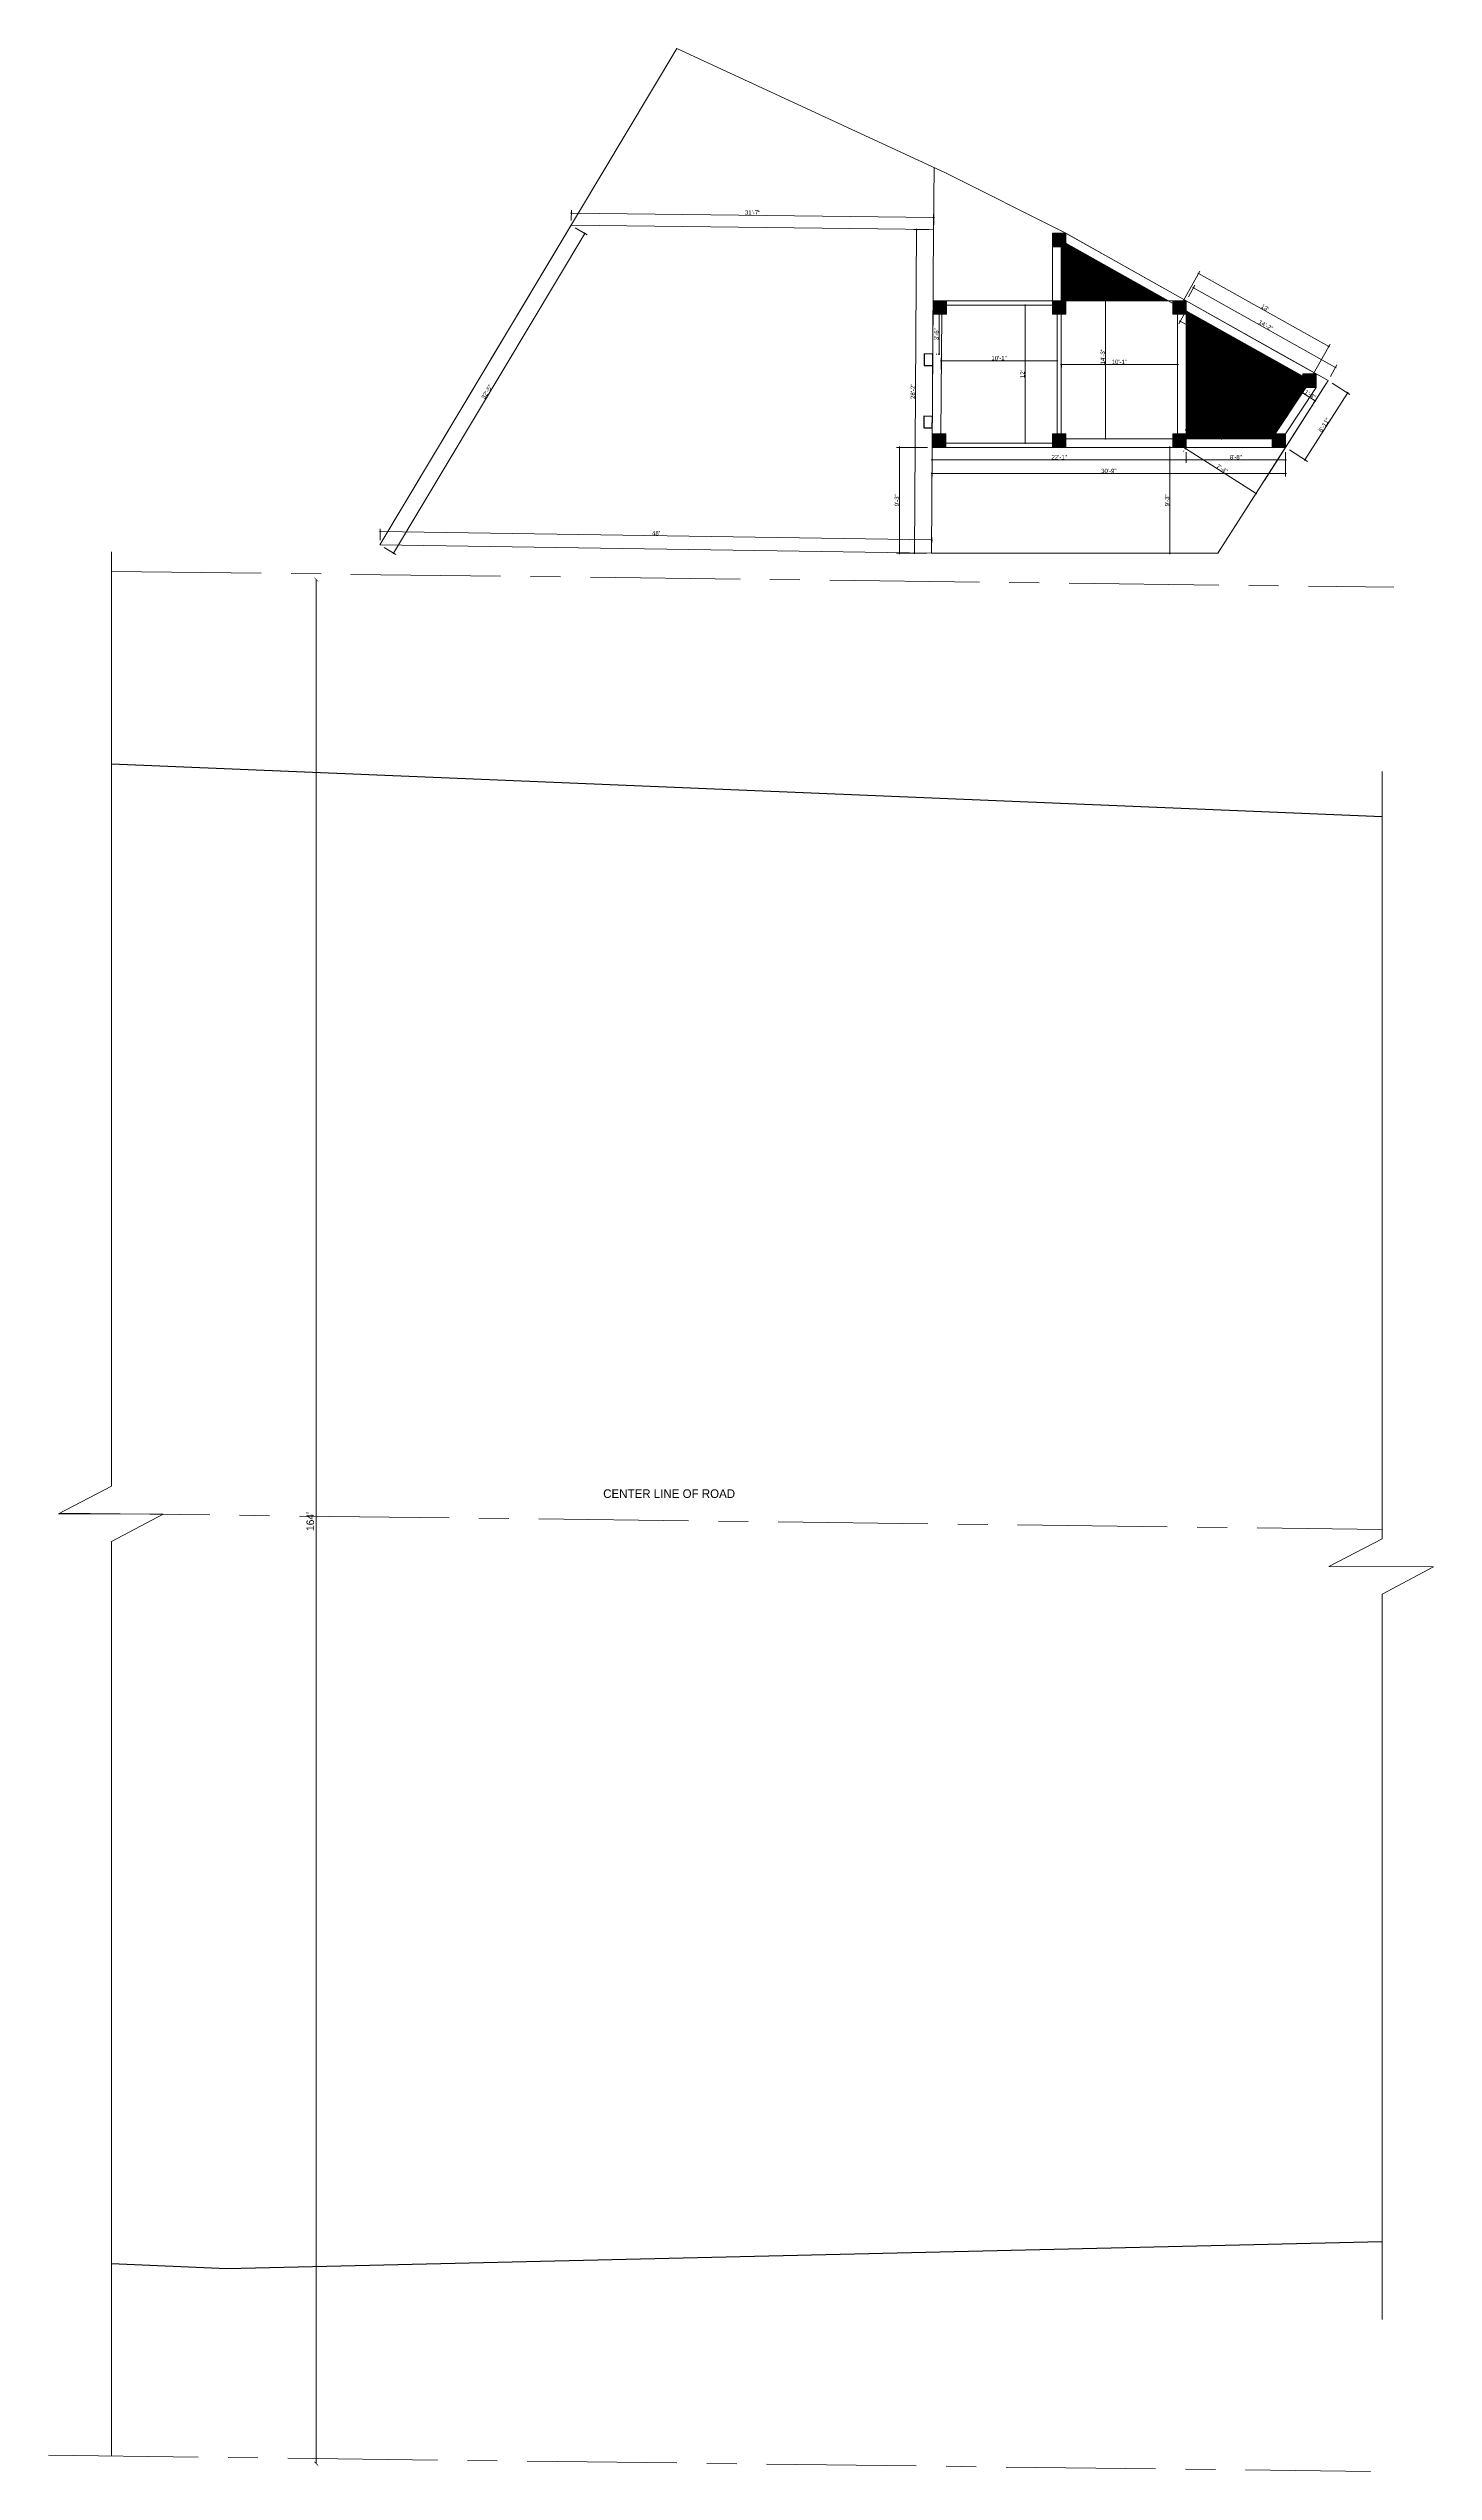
# Model space of a CAD drawing. Header units: inches. Extents: x 4069 to 291496, y -47643 to 12535.
# Drawn here: x 105644 to 107090, y -14583 to -12052 of the extents above; entities that cross this region are included whole.
import ezdxf

# ---------------------------------------------------------------- set-up
doc = ezdxf.new("R2010")
doc.units = ezdxf.units.IN
doc.header["$LTSCALE"] = 5
doc.header["$MEASUREMENT"] = 0
doc.linetypes.add('CENTER', pattern=[2, 1.25, -0.25, 0.25, -0.25])
doc.layers.add('A-WALL', color=7, linetype='Continuous', lineweight=9)
doc.layers.add('DOOR', color=62, linetype='Continuous', lineweight=0)
for name, color, linetype in [('DIM', 5, 'Continuous'), ('TEXT', 6, 'Continuous'), ('WALL', 7, 'Continuous')]:
    doc.layers.add(name, color=color, linetype=linetype)
doc.layers.add('dim line', color=7, linetype='Continuous', lineweight=15, true_color=0xfab2b2)
doc.styles.get("Standard").update_dxf_attribs({"font": 'arial.ttf'})
doc.styles.add('tt', font='stylu.ttf', dxfattribs={"height": 8})
doc.dimstyles.new('Copy(2) of STANDARD', dxfattribs={"dimtxt": 2, "dimasz": 4, "dimexe": 0, "dimexo": 0, "dimgap": 2, "dimtad": 1, "dimdec": 0, "dimzin": 0, "dimdsep": 46, "dimlunit": 3, "dimtxsty": 'tt', "dimblk": 'ARCHTICK', "dimcen": 0.0505, "dimse1": 1, "dimse2": 1, "dimclrd": 5, "dimclre": 5, "dimclrt": 7, "dimadec": 1, "dimazin": 0, "dimtm": 1e-09, "dimtfac": 1, "dimtdec": 0, "dimtofl": 0, "dimtmove": 1, "dimatfit": 3, "dimfxl": 1, "dimtolj": 2, "dimtzin": 0, "dimlwd": 13, "dimarcsym": 0})
doc.dimstyles.new('Standard$0', dxfattribs={"dimtxt": 6, "dimasz": 4, "dimexe": 3, "dimexo": 6, "dimgap": 3, "dimtad": 1, "dimdec": 1, "dimzin": 0, "dimdsep": 46, "dimlunit": 4, "dimtxsty": 'Standard', "dimcen": 0.09, "dimclrd": 6, "dimclre": 6, "dimclrt": 7, "dimadec": 0, "dimazin": 0, "dimtfac": 1, "dimtdec": 1, "dimtix": 1, "dimtofl": 0, "dimtmove": 1, "dimatfit": 3, "dimfxl": 1, "dimtolj": 1, "dimtzin": 0, "dimlwd": 18, "dimlwe": 18, "dimarcsym": 0})
pattern_1 = [(45, (26690.76118, -10897.07881), (-0.08838834765, 0.08838834765), [])]

# ---------------------------------------------------------------- blocks, each defined once
blk = doc.blocks.new('_ArchTick')
at = {"color": 0, "linetype": 'ByBlock', "const_width": 0.15}
blk.add_lwpolyline([(-0.5, -0.5), (0.5, 0.5)], dxfattribs=at)
blk = doc.blocks.new('*D2831')
at = {"layer": 'Defpoints', "color": 0, "ltscale": 5, "transparency": 16777216}
for p in [(106379.5, -12606.7), (105923.7, -14574.5), (106355.2, -14574.5)]:
    blk.add_point(p, dxfattribs=at)
at = {"layer": 'DIM', "color": 5, "lineweight": 13, "ltscale": 5, "transparency": 16777216}
blk.add_line((105923.7, -12606.7), (105923.7, -14574.5), dxfattribs=at)
at = {"layer": 'DIM', "color": 5, "lineweight": 13, "ltscale": 5, "transparency": 16777216, "xscale": 4, "yscale": 4, "zscale": 4}
for p, rotation in [((105923.7, -12606.7), 90), ((105923.7, -14574.5), 270)]:
    blk.add_blockref('_ArchTick', p, dxfattribs=dict(at, rotation=rotation))
at = {"layer": 'DIM', "color": 7, "ltscale": 5, "transparency": 16777216, "insert": (105917.5, -13590.6), "char_height": 8, "attachment_point": 5, "rotation": 90, "style": 'tt'}
blk.add_mtext("\\A2;164'", dxfattribs=at)
blk = doc.blocks.new('oblique')
at = {"color": 0, "lineweight": -2}
blk.add_line((0.25, 0.25), (-0.25, -0.25), dxfattribs=at)
at = {"layer": 'dim line', "lineweight": 9}
for p, q in [((-0.4375, 0), (0.4375, 0)), ((0, 0.4375), (0, -0.4375))]:
    blk.add_line(p, q, dxfattribs=at)
blk = doc.blocks.new('*D2813')
at = {"layer": 'A-WALL', "color": 47, "lineweight": 0, "ltscale": 5, "transparency": 16777216}
for p, q in [((106826.1, -12468.9), (106812, -12468.9)), ((106826.1, -12579.5), (106812, -12579.5))]:
    blk.add_line(p, q, dxfattribs=at)
at = {"layer": 'A-WALL', "color": 33, "lineweight": 0, "ltscale": 5, "transparency": 16777216}
blk.add_line((106815, -12468.9), (106815, -12579.5), dxfattribs=at)
at = {"layer": 'Defpoints', "color": 0, "ltscale": 5, "transparency": 16777216}
for p in [(106831.1, -12468.9, -58.2), (106815, -12579.5), (106831.1, -12579.5, -58.2)]:
    blk.add_point(p, dxfattribs=at)
at = {"layer": 'A-WALL', "color": 33, "lineweight": 0, "ltscale": 5, "transparency": 16777216, "xscale": 2, "yscale": 2, "zscale": 2}
for p, rotation in [((106815, -12468.9), 90), ((106815, -12579.5), 270)]:
    blk.add_blockref('oblique', p, dxfattribs=dict(at, rotation=rotation))
at = {"layer": 'A-WALL', "color": 7, "ltscale": 5, "transparency": 16777216, "insert": (106812.2, -12524.2), "char_height": 4.5, "attachment_point": 5, "rotation": 90}
blk.add_mtext('\\A1;9\'-3"', dxfattribs=at)
blk = doc.blocks.new('_OBLIQUE')
at = {"color": 0, "linetype": 'ByBlock'}
blk.add_line((-0.5, -0.5), (0.5, 0.5), dxfattribs=at)
blk = doc.blocks.new('*D2814')
at = {"layer": 'A-WALL', "color": 47, "lineweight": 0, "ltscale": 5, "transparency": 16777216}
for p, q in [((106834.5, -12311.5), (106841.3, -12299.5)), ((106982.8, -12394.8), (106989.5, -12382.8))]:
    blk.add_line(p, q, dxfattribs=at)
at = {"layer": 'A-WALL', "color": 33, "lineweight": 0, "ltscale": 5, "transparency": 16777216}
blk.add_line((106839.8, -12302.1), (106988.1, -12385.4), dxfattribs=at)
at = {"layer": 'Defpoints', "color": 0, "ltscale": 5, "transparency": 16777216}
for p in [(106832.1, -12315.9, -58.2), (106980.3, -12399.1, -58.2), (106988.1, -12385.4)]:
    blk.add_point(p, dxfattribs=at)
at = {"layer": 'A-WALL', "color": 33, "lineweight": 0, "ltscale": 5, "transparency": 16777216, "xscale": 2, "yscale": 2, "zscale": 2}
for p, rotation in [((106839.8, -12302.1), 150.6791819765451), ((106988.1, -12385.4), 330.6791819765451)]:
    blk.add_blockref('oblique', p, dxfattribs=dict(at, rotation=rotation))
at = {"layer": 'A-WALL', "color": 7, "ltscale": 5, "transparency": 16777216, "insert": (106915.3, -12341.3), "char_height": 4.5, "attachment_point": 5, "rotation": 330.6792}
blk.add_mtext('\\A1;14\'-2"', dxfattribs=at)
blk = doc.blocks.new('*D2815')
at = {"layer": 'A-WALL', "color": 47, "lineweight": 0, "ltscale": 5, "transparency": 16777216}
for p, q in [((106634.1, -12320.4), (106667, -12320.4)), ((106634.1, -12464.4), (106667, -12464.4))]:
    blk.add_line(p, q, dxfattribs=at)
at = {"layer": 'A-WALL', "color": 33, "lineweight": 0, "ltscale": 5, "transparency": 16777216}
blk.add_line((106664, -12320.4), (106664, -12464.4), dxfattribs=at)
at = {"layer": 'Defpoints', "color": 0, "ltscale": 5, "transparency": 16777216}
for p in [(106629.1, -12320.4, -58.2), (106629.1, -12464.4, -58.2), (106664, -12464.4)]:
    blk.add_point(p, dxfattribs=at)
at = {"layer": 'A-WALL', "color": 33, "lineweight": 0, "ltscale": 5, "transparency": 16777216, "xscale": 2, "yscale": 2, "zscale": 2}
for p, rotation in [((106664, -12320.4), 90), ((106664, -12464.4), 270)]:
    blk.add_blockref('oblique', p, dxfattribs=dict(at, rotation=rotation))
at = {"layer": 'A-WALL', "color": 7, "ltscale": 5, "transparency": 16777216, "insert": (106661.2, -12392.4), "char_height": 4.5, "attachment_point": 5, "rotation": 90}
blk.add_mtext("\\A1;12'", dxfattribs=at)
blk = doc.blocks.new('*D2816')
at = {"layer": 'A-WALL', "color": 47, "lineweight": 0, "ltscale": 5, "transparency": 16777216}
for p, q in [((106576.4, -12387.4), (106576.4, -12375.5)), ((106697.3, -12387.4), (106697.3, -12375.5))]:
    blk.add_line(p, q, dxfattribs=at)
at = {"layer": 'A-WALL', "color": 33, "lineweight": 0, "ltscale": 5, "transparency": 16777216}
blk.add_line((106576.4, -12378.5), (106697.3, -12378.5), dxfattribs=at)
at = {"layer": 'Defpoints', "color": 0, "ltscale": 5, "transparency": 16777216}
for p in [(106576.4, -12392.4, -58.2), (106697.3, -12378.5), (106697.3, -12392.4, -58.2)]:
    blk.add_point(p, dxfattribs=at)
at = {"layer": 'A-WALL', "color": 33, "lineweight": 0, "ltscale": 5, "transparency": 16777216, "xscale": 2, "yscale": 2, "zscale": 2, "rotation": 180}
blk.add_blockref('oblique', (106576.4, -12378.5), dxfattribs=at)
at = {"layer": 'A-WALL', "color": 33, "lineweight": 0, "ltscale": 5, "transparency": 16777216, "xscale": 2, "yscale": 2, "zscale": 2}
blk.add_blockref('oblique', (106697.3, -12378.5), dxfattribs=at)
at = {"layer": 'A-WALL', "color": 7, "ltscale": 5, "transparency": 16777216, "insert": (106636.8, -12375.7), "char_height": 4.5, "attachment_point": 5}
blk.add_mtext('\\A1;10\'-1"', dxfattribs=at)
blk = doc.blocks.new('*D2817')
at = {"layer": 'A-WALL', "color": 33, "lineweight": 0, "ltscale": 5, "transparency": 16777216}
blk.add_line((106701.8, -12382.4), (106823.1, -12382.4), dxfattribs=at)
at = {"layer": 'A-WALL', "color": 47, "lineweight": 0, "ltscale": 5, "transparency": 16777216}
for p, q in [((106701.8, -12383.5), (106701.8, -12385.4)), ((106823.1, -12383.5), (106823.1, -12385.4))]:
    blk.add_line(p, q, dxfattribs=at)
at = {"layer": 'Defpoints', "color": 0, "ltscale": 5, "transparency": 16777216}
for p in [(106701.8, -12378.5, -58.2), (106823.1, -12378.5, -58.2), (106823.1, -12382.4)]:
    blk.add_point(p, dxfattribs=at)
at = {"layer": 'A-WALL', "color": 33, "lineweight": 0, "ltscale": 5, "transparency": 16777216, "xscale": 2, "yscale": 2, "zscale": 2, "rotation": 180}
blk.add_blockref('oblique', (106701.8, -12382.4), dxfattribs=at)
at = {"layer": 'A-WALL', "color": 33, "lineweight": 0, "ltscale": 5, "transparency": 16777216, "xscale": 2, "yscale": 2, "zscale": 2}
blk.add_blockref('oblique', (106823.1, -12382.4), dxfattribs=at)
at = {"layer": 'A-WALL', "color": 7, "ltscale": 5, "transparency": 16777216, "insert": (106762.4, -12379.6), "char_height": 4.5, "attachment_point": 5}
blk.add_mtext('\\A1;10\'-1"', dxfattribs=at)
blk = doc.blocks.new('*D2818')
at = {"layer": 'A-WALL', "color": 47, "lineweight": 0, "ltscale": 5, "transparency": 16777216}
for p, q in [((106759.9, -12288.5), (106744.8, -12288.5)), ((106755, -12459.9), (106744.8, -12459.9))]:
    blk.add_line(p, q, dxfattribs=at)
at = {"layer": 'A-WALL', "color": 33, "lineweight": 0, "ltscale": 5, "transparency": 16777216}
blk.add_line((106747.8, -12459.9), (106747.8, -12288.5), dxfattribs=at)
at = {"layer": 'Defpoints', "color": 0, "ltscale": 5, "transparency": 16777216}
for p in [(106747.8, -12288.5), (106764.9, -12288.5, -58.2), (106760, -12459.9, -58.2)]:
    blk.add_point(p, dxfattribs=at)
at = {"layer": 'A-WALL', "color": 33, "lineweight": 0, "ltscale": 5, "transparency": 16777216, "xscale": 2, "yscale": 2, "zscale": 2}
for p, rotation in [((106747.8, -12288.5), 90), ((106747.8, -12459.9), 270)]:
    blk.add_blockref('oblique', p, dxfattribs=dict(at, rotation=rotation))
at = {"layer": 'A-WALL', "color": 7, "ltscale": 5, "transparency": 16777216, "insert": (106745, -12374.2), "char_height": 4.5, "attachment_point": 5, "rotation": 90}
blk.add_mtext('\\A1;14\'-3"', dxfattribs=at)
blk = doc.blocks.new('*D2823')
at = {"layer": 'A-WALL', "color": 47, "lineweight": 0, "ltscale": 5, "transparency": 16777216}
for p, q in [((106832.1, -12454.9), (106832.1, -12447.6)), ((106921.9, -12454.9), (106921.9, -12447.6))]:
    blk.add_line(p, q, dxfattribs=at)
at = {"layer": 'A-WALL', "color": 33, "lineweight": 0, "ltscale": 5, "transparency": 16777216}
blk.add_line((106921.9, -12450.6), (106832.1, -12450.6), dxfattribs=at)
at = {"layer": 'Defpoints', "color": 0, "ltscale": 5, "transparency": 16777216}
for p in [(106832.1, -12450.6), (106832.1, -12459.9, -58.2), (106921.9, -12459.9, -58.2)]:
    blk.add_point(p, dxfattribs=at)
at = {"layer": 'A-WALL', "color": 33, "lineweight": 0, "ltscale": 5, "transparency": 16777216, "xscale": 2, "yscale": 2, "zscale": 2, "rotation": 180}
blk.add_blockref('oblique', (106832.1, -12450.6), dxfattribs=at)
at = {"layer": 'A-WALL', "color": 33, "lineweight": 0, "ltscale": 5, "transparency": 16777216, "xscale": 2, "yscale": 2, "zscale": 2}
blk.add_blockref('oblique', (106921.9, -12450.6), dxfattribs=at)
at = {"layer": 'A-WALL', "color": 7, "ltscale": 5, "transparency": 16777216, "insert": (106877, -12447.8), "char_height": 4.5, "attachment_point": 5}
blk.add_mtext('\\A1;7\'-6"', dxfattribs=at)
blk = doc.blocks.new('*D2819')
at = {"layer": 'A-WALL', "color": 47, "lineweight": 0, "ltscale": 5, "transparency": 16777216}
for p, q in [((106829.4, -12473.1), (106829.7, -12472.6)), ((106903.2, -12520.1), (106903.5, -12519.6))]:
    blk.add_line(p, q, dxfattribs=at)
at = {"layer": 'A-WALL', "color": 33, "lineweight": 0, "ltscale": 5, "transparency": 16777216}
blk.add_line((106831.3, -12470), (106905.1, -12517.1), dxfattribs=at)
at = {"layer": 'Defpoints', "color": 0, "ltscale": 5, "transparency": 16777216}
for p in [(106832.1, -12468.9, -58.2), (106905.1, -12517.1), (106905.9, -12515.9, -58.2)]:
    blk.add_point(p, dxfattribs=at)
at = {"layer": 'A-WALL', "color": 33, "lineweight": 0, "ltscale": 5, "transparency": 16777216, "xscale": 2, "yscale": 2, "zscale": 2}
for p, rotation in [((106831.3, -12470), 147.4840471670219), ((106905.1, -12517.1), 327.4840471670219)]:
    blk.add_blockref('oblique', p, dxfattribs=dict(at, rotation=rotation))
at = {"layer": 'A-WALL', "color": 7, "ltscale": 5, "transparency": 16777216, "insert": (106869.7, -12491.2), "char_height": 4.5, "attachment_point": 5, "rotation": 327.484}
blk.add_mtext('\\A1;7\'-4"', dxfattribs=at)
blk = doc.blocks.new('*D2824')
at = {"layer": 'A-WALL', "color": 47, "lineweight": 0, "ltscale": 5, "transparency": 16777216}
for p, q in [((106888, -12360.4), (106866, -12360.4)), ((106872, -12459.9), (106866, -12459.9))]:
    blk.add_line(p, q, dxfattribs=at)
at = {"layer": 'A-WALL', "color": 33, "lineweight": 0, "ltscale": 5, "transparency": 16777216}
blk.add_line((106869, -12360.4), (106869, -12459.9), dxfattribs=at)
at = {"layer": 'Defpoints', "color": 0, "ltscale": 5, "transparency": 16777216}
for p in [(106893, -12360.4, -58.2), (106869, -12459.9), (106877, -12459.9, -58.2)]:
    blk.add_point(p, dxfattribs=at)
at = {"layer": 'A-WALL', "color": 33, "lineweight": 0, "ltscale": 5, "transparency": 16777216, "xscale": 2, "yscale": 2, "zscale": 2}
for p, rotation in [((106869, -12360.4), 90), ((106869, -12459.9), 270)]:
    blk.add_blockref('oblique', p, dxfattribs=dict(at, rotation=rotation))
at = {"layer": 'A-WALL', "color": 7, "ltscale": 5, "transparency": 16777216, "insert": (106866.2, -12410.1), "char_height": 4.5, "attachment_point": 5, "rotation": 90}
blk.add_mtext('\\A1;8\'-3"', dxfattribs=at)
blk = doc.blocks.new('*D2825')
at = {"layer": 'A-WALL', "color": 47, "lineweight": 0, "ltscale": 5, "transparency": 16777216}
for p, q in [((106829.6, -12330.6), (106824.4, -12339.8)), ((106951.5, -12399), (106946.3, -12408.3))]:
    blk.add_line(p, q, dxfattribs=at)
at = {"layer": 'A-WALL', "color": 33, "lineweight": 0, "ltscale": 5, "transparency": 16777216}
blk.add_line((106825.9, -12337.2), (106947.8, -12405.7), dxfattribs=at)
at = {"layer": 'Defpoints', "color": 0, "ltscale": 5, "transparency": 16777216}
for p in [(106832.1, -12326.2, -58.2), (106954, -12394.7, -58.2), (106947.8, -12405.7)]:
    blk.add_point(p, dxfattribs=at)
at = {"layer": 'A-WALL', "color": 33, "lineweight": 0, "ltscale": 5, "transparency": 16777216, "xscale": 2, "yscale": 2, "zscale": 2}
for p, rotation in [((106825.9, -12337.2), 150.6791819765457), ((106947.8, -12405.7), 330.6791819765457)]:
    blk.add_blockref('oblique', p, dxfattribs=dict(at, rotation=rotation))
at = {"layer": 'A-WALL', "color": 7, "ltscale": 5, "transparency": 16777216, "insert": (106888.2, -12369), "char_height": 4.5, "attachment_point": 5, "rotation": 330.6792}
blk.add_mtext('\\A1;11\'-8"', dxfattribs=at)
blk = doc.blocks.new('*D2820')
at = {"layer": 'A-WALL', "color": 47, "lineweight": 0, "ltscale": 5, "transparency": 16777216}
for p, q in [((106827.5, -12318.5), (106846.5, -12284.7)), ((106963.4, -12394.8), (106982.4, -12361))]:
    blk.add_line(p, q, dxfattribs=at)
at = {"layer": 'A-WALL', "color": 33, "lineweight": 0, "ltscale": 5, "transparency": 16777216}
blk.add_line((106845.1, -12287.3), (106981, -12363.6), dxfattribs=at)
at = {"layer": 'Defpoints', "color": 0, "ltscale": 5, "transparency": 16777216}
for p in [(106825.1, -12322.9, -58.2), (106981, -12363.6), (106961, -12399.2, -58.2)]:
    blk.add_point(p, dxfattribs=at)
at = {"layer": 'A-WALL', "color": 33, "lineweight": 0, "ltscale": 5, "transparency": 16777216, "xscale": 2, "yscale": 2, "zscale": 2}
for p, rotation in [((106845.1, -12287.3), 150.6791819765482), ((106981, -12363.6), 330.6791819765483)]:
    blk.add_blockref('oblique', p, dxfattribs=dict(at, rotation=rotation))
at = {"layer": 'A-WALL', "color": 7, "ltscale": 5, "transparency": 16777216, "insert": (106914.4, -12323), "char_height": 4.5, "attachment_point": 5, "rotation": 330.6792}
blk.add_mtext("\\A1;13'", dxfattribs=at)
blk = doc.blocks.new('*D2826')
at = {"layer": 'A-WALL', "color": 47, "lineweight": 0, "ltscale": 5, "transparency": 16777216}
for p, q in [((106566.9, -12473.9), (106566.9, -12484.8)), ((106832.1, -12473.9), (106832.1, -12484.8))]:
    blk.add_line(p, q, dxfattribs=at)
at = {"layer": 'A-WALL', "color": 33, "lineweight": 0, "ltscale": 5, "transparency": 16777216}
blk.add_line((106566.9, -12481.8), (106832.1, -12481.8), dxfattribs=at)
at = {"layer": 'Defpoints', "color": 0, "ltscale": 5, "transparency": 16777216}
for p in [(106566.9, -12468.9, -58.2), (106832.1, -12468.9, -58.2), (106832.1, -12481.8)]:
    blk.add_point(p, dxfattribs=at)
at = {"layer": 'A-WALL', "color": 33, "lineweight": 0, "ltscale": 5, "transparency": 16777216, "xscale": 2, "yscale": 2, "zscale": 2, "rotation": 180}
blk.add_blockref('oblique', (106566.9, -12481.8), dxfattribs=at)
at = {"layer": 'A-WALL', "color": 33, "lineweight": 0, "ltscale": 5, "transparency": 16777216, "xscale": 2, "yscale": 2, "zscale": 2}
blk.add_blockref('oblique', (106832.1, -12481.8), dxfattribs=at)
at = {"layer": 'A-WALL', "color": 7, "ltscale": 5, "transparency": 16777216, "insert": (106699.5, -12479.1), "char_height": 4.5, "attachment_point": 5}
blk.add_mtext('\\A1;22\'-1"', dxfattribs=at)
blk = doc.blocks.new('*D2821')
at = {"layer": 'A-WALL', "color": 47, "lineweight": 0, "ltscale": 5, "transparency": 16777216}
for p, q in [((106571.8, -12329.9), (106571.2, -12329.9)), ((106571.8, -12371.5), (106571.2, -12371.5))]:
    blk.add_line(p, q, dxfattribs=at)
at = {"layer": 'A-WALL', "color": 33, "lineweight": 0, "ltscale": 5, "transparency": 16777216}
blk.add_line((106574.2, -12329.9), (106574.2, -12371.5), dxfattribs=at)
at = {"layer": 'Defpoints', "color": 0, "ltscale": 5, "transparency": 16777216}
for p in [(106576.8, -12329.9, -58.2), (106574.2, -12371.5), (106576.8, -12371.5, -58.2)]:
    blk.add_point(p, dxfattribs=at)
at = {"layer": 'A-WALL', "color": 33, "lineweight": 0, "ltscale": 5, "transparency": 16777216, "xscale": 2, "yscale": 2, "zscale": 2}
for p, rotation in [((106574.2, -12329.9), 90), ((106574.2, -12371.5), 270)]:
    blk.add_blockref('oblique', p, dxfattribs=dict(at, rotation=rotation))
at = {"layer": 'A-WALL', "color": 7, "ltscale": 5, "transparency": 16777216, "insert": (106571.4, -12350.7), "char_height": 4.5, "attachment_point": 5, "rotation": 90}
blk.add_mtext('\\A1;3\'-6"', dxfattribs=at)
blk = doc.blocks.new('*D2827')
at = {"layer": 'A-WALL', "color": 47, "lineweight": 0, "ltscale": 5, "transparency": 16777216}
for p, q in [((106190, -12232), (106190.1, -12221.2)), ((106568.5, -12236.5), (106568.6, -12225.7))]:
    blk.add_line(p, q, dxfattribs=at)
at = {"layer": 'A-WALL', "color": 33, "lineweight": 0, "ltscale": 5, "transparency": 16777216}
blk.add_line((106568.6, -12228.7), (106190.1, -12224.2), dxfattribs=at)
at = {"layer": 'Defpoints', "color": 0, "ltscale": 5, "transparency": 16777216}
for p in [(106189.9, -12237, -58.2), (106190.1, -12224.2), (106568.4, -12241.5, -58.2)]:
    blk.add_point(p, dxfattribs=at)
at = {"layer": 'A-WALL', "color": 33, "lineweight": 0, "ltscale": 5, "transparency": 16777216, "xscale": 2, "yscale": 2, "zscale": 2}
for p, rotation in [((106190.1, -12224.2), 179.3189926732725), ((106568.6, -12228.7), 359.3189926732724)]:
    blk.add_blockref('oblique', p, dxfattribs=dict(at, rotation=rotation))
at = {"layer": 'A-WALL', "color": 7, "ltscale": 5, "transparency": 16777216, "insert": (106379.4, -12223.7), "char_height": 4.5, "attachment_point": 5, "rotation": 359.319}
blk.add_mtext('\\A1;31\'-7"', dxfattribs=at)
blk = doc.blocks.new('*D2828')
at = {"layer": 'A-WALL', "color": 33, "lineweight": 0, "ltscale": 5, "transparency": 16777216}
blk.add_line((106204.1, -12245.5), (106004.4, -12579.3), dxfattribs=at)
at = {"layer": 'A-WALL', "color": 47, "lineweight": 0, "ltscale": 5, "transparency": 16777216}
for p, q in [((106194.2, -12239.5), (106206.7, -12247)), ((105994.6, -12573.4), (106007, -12580.8))]:
    blk.add_line(p, q, dxfattribs=at)
at = {"layer": 'Defpoints', "color": 0, "ltscale": 5, "transparency": 16777216}
for p in [(106189.9, -12237, -58.2), (105990.3, -12570.8, -58.2), (106004.4, -12579.3)]:
    blk.add_point(p, dxfattribs=at)
at = {"layer": 'A-WALL', "color": 33, "lineweight": 0, "ltscale": 5, "transparency": 16777216, "xscale": 2, "yscale": 2, "zscale": 2}
for p, rotation in [((106204.1, -12245.5), 59.11731704924701), ((106004.4, -12579.3), 239.117317049247)]:
    blk.add_blockref('oblique', p, dxfattribs=dict(at, rotation=rotation))
at = {"layer": 'A-WALL', "color": 7, "ltscale": 5, "transparency": 16777216, "insert": (106101.9, -12410.9), "char_height": 4.5, "attachment_point": 5, "rotation": 59.1173}
blk.add_mtext('\\A1;32\'-5"', dxfattribs=at)
blk = doc.blocks.new('*D2829')
at = {"layer": 'A-WALL', "color": 47, "lineweight": 0, "ltscale": 5, "transparency": 16777216}
for p, q in [((105990.3, -12565.8), (105990.5, -12553.9)), ((106566.3, -12574.5), (106566.5, -12562.6))]:
    blk.add_line(p, q, dxfattribs=at)
at = {"layer": 'A-WALL', "color": 33, "lineweight": 0, "ltscale": 5, "transparency": 16777216}
blk.add_line((105990.5, -12556.9), (106566.4, -12565.6), dxfattribs=at)
at = {"layer": 'Defpoints', "color": 0, "ltscale": 5, "transparency": 16777216}
for p in [(105990.3, -12570.8, -58.2), (106566.4, -12565.6), (106566.2, -12579.5, -58.2)]:
    blk.add_point(p, dxfattribs=at)
at = {"layer": 'A-WALL', "color": 33, "lineweight": 0, "ltscale": 5, "transparency": 16777216, "xscale": 2, "yscale": 2, "zscale": 2}
for p, rotation in [((105990.5, -12556.9), 179.1401444559383), ((106566.4, -12565.6), 359.1401444559383)]:
    blk.add_blockref('oblique', p, dxfattribs=dict(at, rotation=rotation))
at = {"layer": 'A-WALL', "color": 7, "ltscale": 5, "transparency": 16777216, "insert": (106278.5, -12558.5), "char_height": 4.5, "attachment_point": 5, "rotation": 359.1401}
blk.add_mtext("\\A1;48'", dxfattribs=at)
blk = doc.blocks.new('*D2830')
at = {"layer": 'A-WALL', "color": 47, "lineweight": 0, "ltscale": 5, "transparency": 16777216}
for p, q in [((106563.4, -12241.4), (106547.6, -12241.3)), ((106561.2, -12579.4), (106545.4, -12579.3))]:
    blk.add_line(p, q, dxfattribs=at)
at = {"layer": 'A-WALL', "color": 33, "lineweight": 0, "ltscale": 5, "transparency": 16777216}
blk.add_line((106548.4, -12579.3), (106550.6, -12241.4), dxfattribs=at)
at = {"layer": 'Defpoints', "color": 0, "ltscale": 5, "transparency": 16777216}
for p in [(106550.6, -12241.4), (106568.4, -12241.5, -58.2), (106566.2, -12579.5, -58.2)]:
    blk.add_point(p, dxfattribs=at)
at = {"layer": 'A-WALL', "color": 33, "lineweight": 0, "ltscale": 5, "transparency": 16777216, "xscale": 2, "yscale": 2, "zscale": 2}
for p, rotation in [((106550.6, -12241.4), 89.62590714723008), ((106548.4, -12579.3), 269.6259071472301)]:
    blk.add_blockref('oblique', p, dxfattribs=dict(at, rotation=rotation))
at = {"layer": 'A-WALL', "color": 7, "ltscale": 5, "transparency": 16777216, "insert": (106546.7, -12410.3), "char_height": 4.5, "attachment_point": 5, "rotation": 89.6259}
blk.add_mtext('\\A1;28\'-2"', dxfattribs=at)
blk = doc.blocks.new('*D2834')
at = {"layer": 'A-WALL', "color": 47, "lineweight": 0, "ltscale": 5, "transparency": 16777216}
for p, q in [((106566.9, -12473.9), (106566.9, -12499.3)), ((106935.9, -12473.9), (106935.9, -12499.3))]:
    blk.add_line(p, q, dxfattribs=at)
at = {"layer": 'A-WALL', "color": 33, "lineweight": 0, "ltscale": 5, "transparency": 16777216}
blk.add_line((106566.9, -12496.3), (106935.9, -12496.3), dxfattribs=at)
at = {"layer": 'Defpoints', "color": 0, "ltscale": 5, "transparency": 16777216}
for p in [(106566.9, -12468.9, -58.2), (106935.9, -12468.9, -58.2), (106935.9, -12496.3)]:
    blk.add_point(p, dxfattribs=at)
at = {"layer": 'A-WALL', "color": 33, "lineweight": 0, "ltscale": 5, "transparency": 16777216, "xscale": 2, "yscale": 2, "zscale": 2, "rotation": 180}
blk.add_blockref('oblique', (106566.9, -12496.3), dxfattribs=at)
at = {"layer": 'A-WALL', "color": 33, "lineweight": 0, "ltscale": 5, "transparency": 16777216, "xscale": 2, "yscale": 2, "zscale": 2}
blk.add_blockref('oblique', (106935.9, -12496.3), dxfattribs=at)
at = {"layer": 'A-WALL', "color": 7, "ltscale": 5, "transparency": 16777216, "insert": (106751.4, -12493.5), "char_height": 4.5, "attachment_point": 5}
blk.add_mtext('\\A1;30\'-9"', dxfattribs=at)
blk = doc.blocks.new('*D2835')
at = {"layer": 'A-WALL', "color": 33, "lineweight": 0, "ltscale": 5, "transparency": 16777216}
blk.add_line((107000.7, -12412.1), (106956.2, -12481.9), dxfattribs=at)
at = {"layer": 'A-WALL', "color": 47, "lineweight": 0, "ltscale": 5, "transparency": 16777216}
for p, q in [((106984.5, -12401.8), (107003.2, -12413.7)), ((106940.1, -12471.6), (106958.8, -12483.5))]:
    blk.add_line(p, q, dxfattribs=at)
at = {"layer": 'Defpoints', "color": 0, "ltscale": 5, "transparency": 16777216}
for p in [(106980.3, -12399.1, -58.2), (106935.9, -12468.9, -58.2), (106956.2, -12481.9)]:
    blk.add_point(p, dxfattribs=at)
at = {"layer": 'A-WALL', "color": 33, "lineweight": 0, "ltscale": 5, "transparency": 16777216, "xscale": 2, "yscale": 2, "zscale": 2}
for p, rotation in [((107000.7, -12412.1), 57.48404716702797), ((106956.2, -12481.9), 237.484047167028)]:
    blk.add_blockref('oblique', p, dxfattribs=dict(at, rotation=rotation))
at = {"layer": 'A-WALL', "color": 7, "ltscale": 5, "transparency": 16777216, "insert": (106976.1, -12445.5), "char_height": 4.5, "attachment_point": 5, "rotation": 57.484}
blk.add_mtext('\\A1;6\'-11"', dxfattribs=at)
blk = doc.blocks.new('*D2836')
at = {"layer": 'A-WALL', "color": 47, "lineweight": 0, "ltscale": 5, "transparency": 16777216}
for p, q in [((106832.1, -12473.9), (106832.1, -12485)), ((106935.9, -12473.9), (106935.9, -12485))]:
    blk.add_line(p, q, dxfattribs=at)
at = {"layer": 'A-WALL', "color": 33, "lineweight": 0, "ltscale": 5, "transparency": 16777216}
blk.add_line((106832.1, -12482), (106935.9, -12482), dxfattribs=at)
at = {"layer": 'Defpoints', "color": 0, "ltscale": 5, "transparency": 16777216}
for p in [(106832.1, -12468.9, -58.2), (106935.9, -12468.9, -58.2), (106935.9, -12482)]:
    blk.add_point(p, dxfattribs=at)
at = {"layer": 'A-WALL', "color": 33, "lineweight": 0, "ltscale": 5, "transparency": 16777216, "xscale": 2, "yscale": 2, "zscale": 2, "rotation": 180}
blk.add_blockref('oblique', (106832.1, -12482), dxfattribs=at)
at = {"layer": 'A-WALL', "color": 33, "lineweight": 0, "ltscale": 5, "transparency": 16777216, "xscale": 2, "yscale": 2, "zscale": 2}
blk.add_blockref('oblique', (106935.9, -12482), dxfattribs=at)
at = {"layer": 'A-WALL', "color": 7, "ltscale": 5, "transparency": 16777216, "insert": (106884, -12479.2), "char_height": 4.5, "attachment_point": 5}
blk.add_mtext('\\A1;8\'-8"', dxfattribs=at)
blk = doc.blocks.new('*D2841')
at = {"layer": 'A-WALL', "color": 47, "lineweight": 0, "ltscale": 5, "transparency": 16777216}
for p, q in [((106954.5, -12410.4), (106952, -12414.4)), ((106967.8, -12418.9), (106965.2, -12422.8))]:
    blk.add_line(p, q, dxfattribs=at)
at = {"layer": 'A-WALL', "color": 33, "lineweight": 0, "ltscale": 5, "transparency": 16777216}
blk.add_line((106953.6, -12411.8), (106966.8, -12420.3), dxfattribs=at)
at = {"layer": 'Defpoints', "color": 0, "ltscale": 5, "transparency": 16777216}
for p in [(106957.2, -12406.2, -58.2), (106966.8, -12420.3), (106970.4, -12414.6, -58.2)]:
    blk.add_point(p, dxfattribs=at)
at = {"layer": 'A-WALL', "color": 33, "lineweight": 0, "ltscale": 5, "transparency": 16777216, "xscale": 2, "yscale": 2, "zscale": 2}
for p, rotation in [((106953.6, -12411.8), 147.484047167005), ((106966.8, -12420.3), 327.484047167005)]:
    blk.add_blockref('oblique', p, dxfattribs=dict(at, rotation=rotation))
at = {"layer": 'A-WALL', "color": 7, "ltscale": 5, "transparency": 16777216, "insert": (106961.7, -12413.7), "char_height": 4.5, "attachment_point": 5, "rotation": 327.484}
blk.add_mtext('\\A1;1\'-4"', dxfattribs=at)
blk = doc.blocks.new('*D2853')
at = {"layer": 'A-WALL', "color": 47, "lineweight": 0, "ltscale": 5, "transparency": 16777216}
for p, q in [((106562, -12468.9), (106529.8, -12468.9)), ((106560.4, -12579.5), (106529.8, -12579.5))]:
    blk.add_line(p, q, dxfattribs=at)
at = {"layer": 'A-WALL', "color": 33, "lineweight": 0, "ltscale": 5, "transparency": 16777216}
blk.add_line((106532.8, -12468.9), (106532.8, -12579.5), dxfattribs=at)
at = {"layer": 'Defpoints', "color": 0, "ltscale": 5, "transparency": 16777216}
for p in [(106567, -12468.9, -58.2), (106532.8, -12579.5), (106565.4, -12579.5, -58.2)]:
    blk.add_point(p, dxfattribs=at)
at = {"layer": 'A-WALL', "color": 33, "lineweight": 0, "ltscale": 5, "transparency": 16777216, "xscale": 2, "yscale": 2, "zscale": 2}
for p, rotation in [((106532.8, -12468.9), 90), ((106532.8, -12579.5), 270)]:
    blk.add_blockref('oblique', p, dxfattribs=dict(at, rotation=rotation))
at = {"layer": 'A-WALL', "color": 7, "ltscale": 5, "transparency": 16777216, "insert": (106530, -12524.2), "char_height": 4.5, "attachment_point": 5, "rotation": 90}
blk.add_mtext('\\A1;9\'-3"', dxfattribs=at)

msp = doc.modelspace()

# ---------------------------------------------------------------- hatches: boundary and pattern name
at = {"layer": 'A-WALL', "ltscale": 5}
h = msp.add_hatch(dxfattribs=at)
h.set_pattern_fill('ANSI31', color=256)
h.set_pattern_definition([(45, (82270.43944, -13898.0665), (-0.08838834765, 0.08838834765), [])])
h.paths.add_polyline_path([(106706.51746, -12245.34536), (106692.51746, -12245.34536), (106692.51746, -12259.34536), (106706.51746, -12259.34536)])
h = msp.add_hatch(dxfattribs=at)
h.set_pattern_fill('ANSI31', color=256)
h.set_pattern_definition(pattern_1)
h.paths.add_polyline_path([(106706.51746, -12255.66774), (106706.51746, -12259.34536), (106701.51746, -12259.34536), (106701.51746, -12315.87016), (106813.70562, -12315.87016)])
h = msp.add_hatch(dxfattribs=at)
h.set_pattern_fill('ANSI31', color=256)
h.set_pattern_definition([(45, (82255.46662, -13968.5913), (-0.08838834765, 0.08838834765), [])])
h.paths.add_polyline_path([(106581.92352, -12329.87016), (106581.92352, -12315.87016), (106567.92352, -12315.87016), (106567.92352, -12329.87016)])
h = msp.add_hatch(dxfattribs=at)
h.set_pattern_fill('ANSI31', color=256)
h.set_pattern_definition([(45, (82270.43944, -13968.5913), (-0.08838834765, 0.08838834765), [])])
h.paths.add_polyline_path([(106706.51746, -12315.87016), (106692.51746, -12315.87016), (106692.51746, -12329.87016), (106706.51746, -12329.87016)])
h = msp.add_hatch(dxfattribs=at)
h.set_pattern_fill('ANSI31', color=256)
h.set_pattern_definition([(45, (82286.38511, -13968.5913), (-0.08838834765, 0.08838834765), [])])
h.paths.add_polyline_path([(106832.08425, -12329.87016), (106832.08425, -12315.87016), (106818.08425, -12315.87016), (106818.08425, -12329.87016)])
h = msp.add_hatch(dxfattribs=at)
h.set_pattern_fill('ANSI31', color=256)
h.set_pattern_definition(pattern_1)
h.paths.add_polyline_path([(106957.1907, -12406.19112), (106953.97089, -12406.19112), (106953.97089, -12394.65038), (106832.08425, -12326.19254), (106832.08425, -12329.87016), (106832.08425, -12459.87016), (106921.87517, -12459.87016), (106921.87517, -12454.87016), (106925.09499, -12454.87016)])
h.paths.add_polyline_path([(106869.59431, -12452.514), (106884.36204, -12452.514), (106884.36204, -12443.24081), (106869.59431, -12443.24081)], flags=24)
h.paths.add_polyline_path([(106870.90447, -12417.50972), (106870.90447, -12402.74199), (106861.63128, -12402.74199), (106861.63128, -12417.50972)], flags=24)
h.paths.add_polyline_path([(106877.78845, -12368.50795), (106893.71266, -12377.45181), (106898.25374, -12369.36659), (106882.32953, -12360.42273)], flags=24)
h = msp.add_hatch(dxfattribs=at)
h.set_pattern_fill('ANSI31', color=256)
h.set_pattern_definition([(45, (82422.27176, -13895.91226), (-0.08838834765, 0.08838834765), [])])
h.paths.add_polyline_path([(106953.97089, -12392.19112), (106953.97089, -12406.19112), (106967.97089, -12406.19112), (106967.97089, -12392.19112)])
h = msp.add_hatch(dxfattribs=at)
h.set_pattern_fill('ANSI31', color=256)
h.set_pattern_definition([(45, (82254.55905, -13958.59151), (-0.08838834765, 0.08838834765), [])])
h.paths.add_polyline_path([(106567.01596, -12454.87037), (106567.01596, -12468.87037), (106581.01596, -12468.87037), (106581.01596, -12454.87037)])
h = msp.add_hatch(dxfattribs=at)
h.set_pattern_fill('ANSI31', color=256)
h.set_pattern_definition([(45, (82270.43944, -13958.5913), (-0.08838834765, 0.08838834765), [])])
h.paths.add_polyline_path([(106706.51746, -12454.87016), (106692.51746, -12454.87016), (106692.51746, -12468.87016), (106706.51746, -12468.87016)])
h = msp.add_hatch(dxfattribs=at)
h.set_pattern_fill('ANSI31', color=256)
h.set_pattern_definition([(45, (82286.38511, -13958.5913), (-0.08838834765, 0.08838834765), [])])
h.paths.add_polyline_path([(106818.08425, -12454.87016), (106818.08425, -12468.87016), (106832.08425, -12468.87016), (106832.08425, -12454.87016)])
h = msp.add_hatch(dxfattribs=at)
h.set_pattern_fill('ANSI31', color=256)
h.set_pattern_definition([(45, (82390.17604, -13958.5913), (-0.08838834765, 0.08838834765), [])])
h.paths.add_polyline_path([(106921.87517, -12454.87016), (106921.87517, -12468.87016), (106935.87517, -12468.87016), (106935.87517, -12454.87016)])

# ---------------------------------------------------------------- linework, layer by layer
for p, q in [((105710.0287, -12799.24958, -31.2793), (107036.78321, -12854.2243, -59.12383)), ((107036.78321, -14342.96203, 1.516), (105830.37844, -14371.0373, 1.516)), ((105830.37844, -14371.0373, 1.516), (105710.0287, -14365.8707, 1.516))]:
    msp.add_line(p, q)
for p, q in [((106568.40928, -12241.47228), (106568.83311, -12176.56112)), ((106706.51746, -12245.34536), (106832.08425, -12315.87016)), ((106692.51746, -12315.87016), (106692.51746, -12259.34536)), ((106701.51746, -12315.87016), (106701.51746, -12259.34536)), ((106702.11016, -12253.19238), (106827.67695, -12323.71718)), ((106581.92352, -12320.37016), (106692.51746, -12320.37016)), ((106935.87517, -12374.1645), (106832.08425, -12315.87016)), ((106576.83231, -12329.87016), (106575.95086, -12454.87016)), ((106697.26746, -12329.87016), (106697.26746, -12454.87016)), ((106701.76746, -12329.87016), (106701.76746, -12454.87016)), ((106823.08425, -12454.87016), (106823.08425, -12329.87016)), ((106953.97089, -12394.65038), (106832.08425, -12326.19254)), ((106913.81786, -12503.47194), (106980.33013, -12399.13271)), ((106935.87517, -12468.87016), (106980.33013, -12399.13271)), ((106925.09499, -12454.87016), (106960.4571, -12401.23703)), ((106935.87517, -12454.87016), (106967.97089, -12406.19112)), ((106580.95067, -12464.37016), (106692.51746, -12464.37016)), ((106706.51746, -12459.87016), (106818.08425, -12459.87016)), ((106832.08425, -12459.87016), (106921.87517, -12459.87016)), ((106832.08425, -12468.87016), (106935.87517, -12468.87016)), ((106566.20245, -12579.46508), (106865.37514, -12579.46508)), ((106566.20245, -12579.46508), (106715.78879, -12579.46508))]:
    msp.add_line(p, q, dxfattribs=at)
at = {"layer": 'A-WALL', "linetype": 'CENTER', "ltscale": 25}
for p, q in [((105710.0287, -12598.4223), (107048.90443, -12614.91624)), ((105656.20899, -13581.83395), (107036.78321, -13598.84158)), ((105644.08777, -14565.75929), (107024.66199, -14582.76692))]:
    msp.add_line(p, q, dxfattribs=at)
at = {"layer": 'A-WALL', "ltscale": 5, "elevation": -58.16904}
for points in [[(106300.39283, -12052.28361), (105990.26731, -12570.82119), (106566.20245, -12579.46508), (106865.37514, -12579.46508), (106980.33013, -12399.13271), (106704.23624, -12244.06411), (106580.87116, -12182.13428)], [(106566.92455, -12468.87016), (106832.08425, -12468.87016), (106832.08425, -12315.87016), (106706.51746, -12245.34536), (106692.51746, -12245.34536), (106692.51746, -12315.87016), (106567.92352, -12315.87016)], [(106692.51746, -12259.34536), (106706.51746, -12259.34536), (106706.51746, -12245.34536), (106692.51746, -12245.34536)], [(106692.51746, -12315.87016), (106832.08425, -12315.87016), (106706.51746, -12245.34536), (106692.51746, -12245.34536)], [(106692.51746, -12315.87016), (106692.51746, -12245.34536), (106706.51746, -12245.34536), (106832.08425, -12315.87016), (106813.70562, -12315.87016), (106706.51746, -12255.66774), (106706.51746, -12259.34536), (106701.51746, -12259.34536), (106701.51746, -12315.87016)], [(106706.51746, -12255.66774), (106706.51746, -12259.34536), (106701.51746, -12259.34536), (106701.51746, -12315.87016), (106813.70562, -12315.87016)], [(106567.92352, -12329.87016), (106581.92352, -12329.87016), (106581.92352, -12315.87016), (106567.92352, -12315.87016)], [(106692.51746, -12329.87016), (106706.51746, -12329.87016), (106706.51746, -12315.87016), (106692.51746, -12315.87016)], [(106818.08425, -12329.87016), (106832.08425, -12329.87016), (106832.08425, -12315.87016), (106818.08425, -12315.87016)], [(106832.08425, -12315.87016), (106832.08425, -12326.19254), (106953.97089, -12394.65038), (106953.97089, -12406.19112), (106957.1907, -12406.19112), (106925.09499, -12454.87016), (106921.87517, -12454.87016), (106921.87517, -12459.87016), (106832.08425, -12459.87016), (106832.08425, -12468.87016), (106935.87517, -12468.87016), (106980.33013, -12399.13271), (106935.87517, -12374.1645)], [(106953.97089, -12392.19112), (106967.97089, -12392.19112), (106967.97089, -12406.19112), (106953.97089, -12406.19112)], [(106567.01596, -12454.87037), (106581.01596, -12454.87037), (106581.01596, -12468.87037), (106567.01596, -12468.87037)], [(106692.51746, -12454.87016), (106706.51746, -12454.87016), (106706.51746, -12468.87016), (106692.51746, -12468.87016)], [(106818.08425, -12454.87016), (106832.08425, -12454.87016), (106832.08425, -12468.87016), (106818.08425, -12468.87016)], [(106921.87517, -12454.87016), (106935.87517, -12454.87016), (106935.87517, -12468.87016), (106921.87517, -12468.87016)]]:
    msp.add_lwpolyline(points, close=True, dxfattribs=at)
at = {"layer": 'A-WALL', "linetype": 'Continuous', "ltscale": 5}
for points, elevation in [([(105710.0287, -12577.94898), (105710.0287, -13553.81946), (105654.43898, -13582.75528), (105763.70192, -13583.00528), (105710.0287, -13611.61426), (105710.0287, -14566.57163)], -31.2793), ([(107036.78321, -12807.37544), (107036.78321, -13608.79418), (106981.19348, -13637.73), (107090.45642, -13637.98), (107036.78321, -13666.58897), (107036.78321, -14424.02527)], -59.12383)]:
    msp.add_lwpolyline(points, dxfattribs=dict(at, elevation=elevation))
at = {"layer": 'DOOR', "lineweight": 13, "elevation": -58.16904}
msp.add_lwpolyline([(105990.26731, -12570.82119), (106566.20245, -12579.46508), (106568.40928, -12241.47228), (106189.93396, -12236.97358)], close=True, dxfattribs=at)
at = {"layer": 'WALL', "color": 2, "linetype": 'ByBlock', "ltscale": 5, "elevation": -58.16904}
for points in [[(106558.56104, -12371.35785), (106558.48269, -12383.35782), (106567.48213, -12383.47194), (106567.56049, -12371.47197)], [(106558.13664, -12436.3577), (106558.05829, -12448.35767), (106567.05773, -12448.47178), (106567.13609, -12436.47181)]]:
    msp.add_lwpolyline(points, close=True, dxfattribs=at)

# ---------------------------------------------------------------- texts
at = {"layer": 'TEXT', "lineweight": 70, "style": 'tt'}
msp.add_text('CENTER LINE OF ROAD ', height=9, dxfattribs=at).set_placement((106223.36595, -13566.02906, -58.16904))

# ---------------------------------------------------------------- dimensions: what is measured, and where the dimension line sits
at = {"layer": 'A-WALL', "ltscale": 5}
for p1, p2, distance, picture, middle in [((106568.40928, -12241.47228, -58.16904), (106189.93396, -12236.97358, -58.16904), -12.74121, '*D2827', (106379.35633, -12223.6837)), ((106189.93396, -12236.97358, -58.16904), (105990.26731, -12570.82119, -58.16904), 16.52111, '*D2828', (106101.87713, -12410.94064)), ((106566.20245, -12579.46508, -58.16904), (106568.40928, -12241.47228, -58.16904), 17.79149, '*D2830', (106546.71724, -12410.33425)), ((106825.08425, -12322.87016, -58.16904), (106960.97089, -12399.19112, -58.16904), 40.83083, '*D2820', (106914.39312, -12322.99007)), ((106832.08425, -12315.87016, -58.16904), (106980.33013, -12399.13271, -58.16904), 15.78929, '*D2814', (106915.29038, -12341.32915)), ((106832.08425, -12326.19254, -58.16904), (106953.97089, -12394.65038, -58.16904), -12.64187, '*D2825', (106888.20682, -12369.00462)), ((106980.33013, -12399.13271, -58.16904), (106935.87517, -12468.87016, -58.16904), 24.16009, '*D2835', (106976.11641, -12445.48452)), ((106957.1907, -12406.19112, -58.16904), (106970.44477, -12414.64008, -58.16904), -6.69174, '*D2841', (106961.70387, -12413.73168)), ((106832.08425, -12468.87016, -58.16904), (106905.88548, -12515.91562, -58.16904), -1.39243, '*D2819', (106869.71461, -12491.24813)), ((105990.26731, -12570.82119, -58.16904), (106566.20245, -12579.46508, -58.16904), 13.87952, '*D2829', (106278.48515, -12558.46791))]:
    dim = msp.add_aligned_dim(p1=p1, p2=p2, distance=distance, dimstyle='Standard$0', override={"dimtxt": 4.5, "dimasz": 2, "dimexo": 5, "dimgap": 0.5, "dimdec": 0, "dimzin": 12, "dimpost": '\\X', "dimblk": 'oblique', "dimcen": 3, "dimclrd": 33, "dimclre": 47, "dimtfac": 0.5, "dimtdec": 0, "dimfxl": 3, "dimlwd": 0, "dimlwe": 0}, dxfattribs=at)
    dim.commit()
    dim.dimension.update_dxf_attribs({"geometry": picture, "text_midpoint": middle})
for base, p1, p2, picture, middle in [((106747.75606, -12288.45478), (106759.95693, -12459.87016, -58.16904), (106764.89356, -12288.45478, -58.16904), '*D2818', (106744.95695, -12374.16247)), ((106663.99627, -12464.37016), (106629.10341, -12320.37016, -58.16904), (106629.10341, -12464.37016, -58.16904), '*D2815', (106661.23706, -12392.37016)), ((106574.20518, -12371.53251), (106576.83231, -12329.87016, -58.16904), (106576.83231, -12371.53251, -58.16904), '*D2821', (106571.40607, -12350.70133)), ((106869.03629, -12459.87016), (106893.02757, -12360.42146, -58.16904), (106876.97971, -12459.87016, -58.16904), '*D2824', (106866.23718, -12410.14581)), ((106532.77381, -12579.45238), (106567.01596, -12468.87037, -58.16904), (106565.35629, -12579.45238, -58.16904), '*D2853', (106529.9747, -12524.16137)), ((106815.00974, -12579.46508), (106831.07221, -12468.87016, -58.16904), (106831.07221, -12579.46508, -58.16904), '*D2813', (106812.21063, -12524.16762))]:
    dim = msp.add_linear_dim(base=base, p1=p1, p2=p2, angle=90, dimstyle='Standard$0', override={"dimtxt": 4.5, "dimasz": 2, "dimexo": 5, "dimgap": 0.5, "dimdec": 0, "dimzin": 12, "dimpost": '\\X', "dimblk": 'oblique', "dimcen": 3, "dimclrd": 33, "dimclre": 47, "dimtfac": 0.5, "dimtdec": 0, "dimfxl": 3, "dimlwd": 0, "dimlwe": 0}, dxfattribs=at)
    dim.commit()
    dim.dimension.update_dxf_attribs({"geometry": picture, "text_midpoint": middle})
for base, p1, p2, picture, middle in [((106697.26746, -12378.54541), (106576.39158, -12392.37016, -58.16904), (106697.26746, -12392.37016, -58.16904), '*D2816', (106636.82952, -12375.74783)), ((106823.08425, -12382.38155), (106701.76746, -12378.54541, -58.16904), (106823.08425, -12378.54541, -58.16904), '*D2817', (106762.42585, -12379.58398)), ((106832.08425, -12450.64275), (106921.87517, -12459.87016, -58.16904), (106832.08425, -12459.87016, -58.16904), '*D2823', (106876.97971, -12447.84518)), ((106832.08425, -12481.82565), (106566.92455, -12468.87016, -58.16904), (106832.08425, -12468.87016, -58.16904), '*D2826', (106699.5044, -12479.06644)), ((106935.87517, -12496.34668), (106566.92455, -12468.87016, -58.16904), (106935.87517, -12468.87016, -58.16904), '*D2834', (106751.39986, -12493.54757)), ((106935.87517, -12481.9853), (106832.08425, -12468.87016, -58.16904), (106935.87517, -12468.87016, -58.16904), '*D2836', (106883.97971, -12479.18772))]:
    dim = msp.add_linear_dim(base=base, p1=p1, p2=p2, dimstyle='Standard$0', override={"dimtxt": 4.5, "dimasz": 2, "dimexo": 5, "dimgap": 0.5, "dimdec": 0, "dimzin": 12, "dimpost": '\\X', "dimblk": 'oblique', "dimcen": 3, "dimclrd": 33, "dimclre": 47, "dimtfac": 0.5, "dimtdec": 0, "dimfxl": 3, "dimlwd": 0, "dimlwe": 0}, dxfattribs=at)
    dim.commit()
    dim.dimension.update_dxf_attribs({"geometry": picture, "text_midpoint": middle})
at = {"layer": 'DIM', "ltscale": 5}
dim = msp.add_linear_dim(base=(105923.70536, -14574.51995), p1=(106379.46656, -12606.66927), p2=(106355.22413, -14574.51995), angle=90, dimstyle='Copy(2) of STANDARD', dxfattribs=at)
dim.commit()
dim.dimension.update_dxf_attribs({"geometry": '*D2831', "text_midpoint": (105917.52673, -13590.59461)})

doc.saveas('drawing.dxf')
